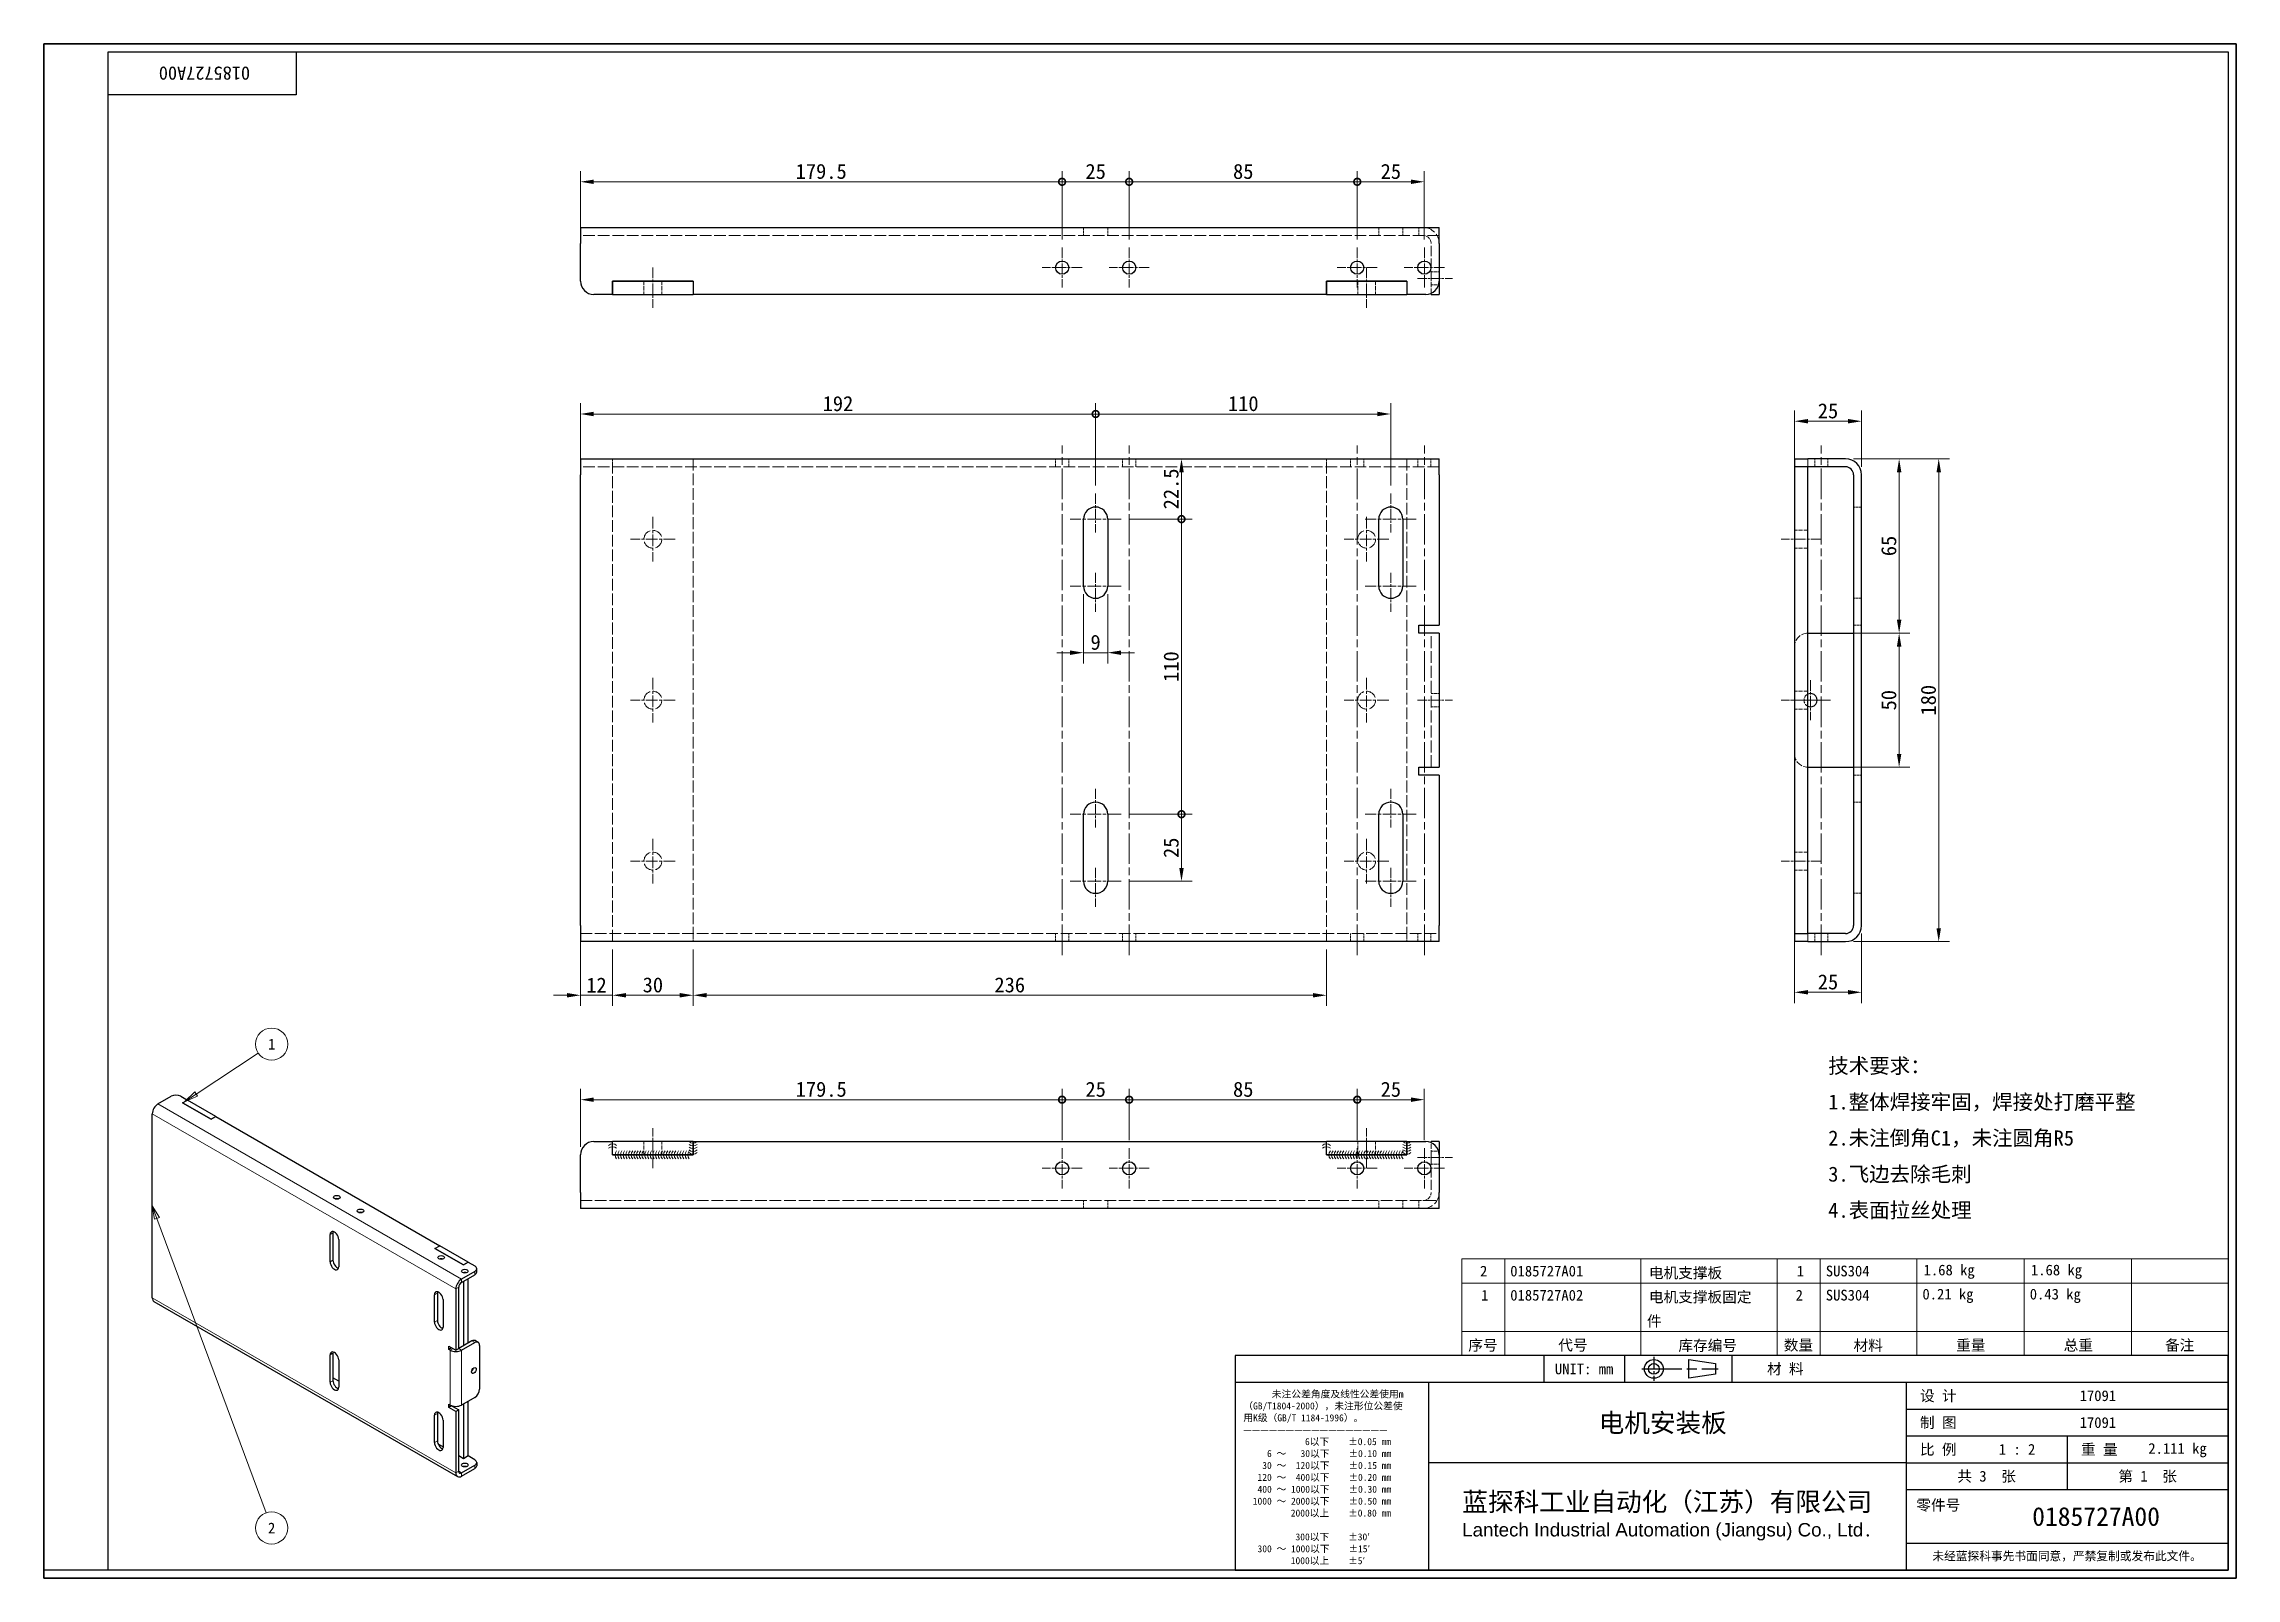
# Model space of a CAD drawing. Header units: millimetres. Extents: x 12 to 829, y 11 to 583.
import ezdxf
from ezdxf.enums import TextEntityAlignment as Align

# ---------------------------------------------------------------- set-up
doc = ezdxf.new("R2010")
doc.units = ezdxf.units.MM
doc.header["$LTSCALE"] = 2
doc.linetypes.add('CHAIN', pattern=[0.3543, 0.2362, -0.0295, 0.0591, -0.0295])
doc.linetypes.add('DASHED', pattern=[0.2067, 0.1654, -0.0413])
for name, color, linetype, lineweight in [('1', 7, 'Continuous', 18), ('可见 (ISO)', 7, 'Continuous', 25), ('可见窄的 (ISO)', 7, 'Continuous', 18), ('图框 (ISO)', 7, 'Continuous', 35), ('标题 (ISO)', 7, 'Continuous', 25)]:
    doc.layers.add(name, color=color, linetype=linetype, lineweight=lineweight)
for name, color, linetype, lineweight, true_color in [('中心标记 (ISO)', 1, 'CHAIN', 18, 0xff0000), ('中心线 (ISO)', 1, 'CHAIN', 18, 0xff0000), ('尺寸 (ISO)', 7, 'Continuous', 18, 0x008000), ('符号 (ISO)', 7, 'Continuous', 18, 0x008000), ('隐藏 (ISO)', 5, 'DASHED', 18, 0x0000ff)]:
    doc.layers.add(name, color=color, linetype=linetype, lineweight=lineweight, true_color=true_color)
doc.styles.add('文本样式164', font='SimSun.ttf')
doc.styles.add('文本样式165', font='SimSun.ttf')
doc.styles.add('文本样式74', font='SimSun.ttf')
doc.styles.add('最新国标', font='simfang.ttf')
doc.styles.add('注释文本 (ISO)', font='simfang.ttf')
doc.dimstyles.new('默认 (GB)', dxfattribs={"dimscale": 2, "dimtxt": 2.8, "dimasz": 2.5, "dimexe": 2, "dimexo": 1.5, "dimgap": 0.5, "dimtad": 1, "dimtoh": 1, "dimdsep": 46, "dimtxsty": '最新国标', "dimcen": 0.09, "dimdle": 10, "dimclrd": 256, "dimclre": 256, "dimclrt": 256, "dimaunit": 1, "dimadec": 3, "dimazin": 2, "dimtfac": 0.535714, "dimtdec": 3, "dimtmove": 0, "dimatfit": 3, "dimfxl": 0, "dimtolj": 1, "dimlwd": -1, "dimlwe": -1, "dimarcsym": 0})

msp = doc.modelspace()

# ---------------------------------------------------------------- texts
at = {"layer": '符号 (ISO)', "insert": (676.976, 174.782), "char_height": 5.6, "width": 125.75438, "attachment_point": 4, "line_spacing_factor": 1.441304, "style": '注释文本 (ISO)'}
msp.add_mtext('\\fFangSong|b0|i0;{\\H5.6000;技术要求：\\P}\\fFangSong|b0|i0;{\\H5.6000;1.整体焊接牢固，焊接处打磨平整\\P}\\fFangSong|b0|i0;{\\H5.6000;2.未注倒角C1，未注圆角R5\\P}\\fFangSong|b0|i0;{\\H5.6000;3.飞边去除毛刺\\P}\\fFangSong|b0|i0;{\\H5.6000;4.表面拉丝处理}', dxfattribs=at)

# ---------------------------------------------------------------- blocks, each defined once
blk = doc.blocks.new('图框 最新国标')
at = {"layer": '图框 (ISO)'}
for p, q in [((6, 7), (6, 291.5)), ((6, 291.5), (414.5, 291.5)), ((414.5, 291.5), (414.5, 5.5)), ((6, 7), (6, 5.5)), ((6, 7), (6, 5.5)), ((414.5, 5.5), (6, 5.5))]:
    blk.add_line(p, q, dxfattribs=at)
at = {"layer": '图框 (ISO)', "color": 7, "linetype": 'Continuous', "lineweight": 25}
for p, q in [((18, 290), (413, 290)), ((18, 7), (18, 290)), ((18, 290), (413, 290)), ((53, 290), (53, 282)), ((413, 290), (413, 7)), ((413, 290), (413, 7)), ((53, 282), (18, 282)), ((413, 7), (6, 7)), ((413, 7), (18, 7))]:
    blk.add_line(p, q, dxfattribs=at)
at = {"layer": '图框 (ISO)', "style": '文本样式74'}
blk.add_attdef('零件代号_001', (44.43, 287.25), '', height=2.5, rotation=180, dxfattribs=at)
blk = doc.blocks.new('标题栏 最新国标')
at = {"layer": '标题 (ISO)'}
for p, q in [((381.98, -183.84), (196.98, -183.84)), ((196.98, -183.84), (196.98, -223.84)), ((254.48, -183.84), (254.48, -188.84)), ((269.48, -183.84), (269.48, -188.84)), ((281.48, -188.09), (281.48, -184.59)), ((281.48, -184.59), (286.48, -185.34)), ((286.48, -187.34), (281.48, -188.09)), ((286.48, -185.34), (286.48, -187.34)), ((289.48, -183.84), (289.48, -188.84)), ((381.98, -223.84), (381.98, -183.84)), ((383.48, -183.84), (383.48, -225.34)), ((196.98, -188.84), (381.98, -188.84)), ((232.98, -188.84), (232.98, -223.84)), ((321.98, -188.84), (321.98, -223.84)), ((321.98, -193.84), (381.98, -193.84)), ((321.98, -198.84), (381.98, -198.84)), ((351.98, -198.84), (351.98, -208.84)), ((321.98, -203.84), (232.98, -203.84)), ((321.98, -203.84), (381.98, -203.84)), ((321.98, -208.84), (381.98, -208.84)), ((321.98, -218.84), (381.98, -218.84)), ((196.98, -223.84), (381.98, -223.84)), ((383.48, -225.34), (196.98, -225.34))]:
    blk.add_line(p, q, dxfattribs=at)
at = {"layer": '标题 (ISO)', "linetype": 'CHAIN', "ltscale": 15.834605}
blk.add_line((272.73, -186.34), (286.98, -186.34), dxfattribs=at)
at = {"layer": '标题 (ISO)', "linetype": 'CHAIN', "ltscale": 5.000333}
blk.add_line((274.98, -184.09), (274.98, -188.59), dxfattribs=at)
at = {"layer": '标题 (ISO)'}
for radius in [1.75, 1]:
    blk.add_circle((274.98, -186.34), radius, dxfattribs=at)
at = {"layer": '1', "style": '文本样式164'}
for s, p in [('UNIT: mm', (261.98, -186.34)), ('材 料', (299.48, -186.34)), ('设 计', (327.98, -191.34)), ('制 图', (327.98, -196.34)), ('比 例', (327.98, -201.34)), ('重 量', (357.98, -201.34)), ('共 3  张', (336.98, -206.34)), ('第 1  张', (366.98, -206.34))]:
    blk.add_text(s, height=2, dxfattribs=at).set_placement(p, align=Align.MIDDLE_CENTER)
at = {"layer": '标题 (ISO)', "style": '注释文本 (ISO)'}
for s, insert, char_height, attachment_point, line_spacing_factor in [('\\fSimSun|b0|i0;{\\H1.3000;      未注公差角度及线性公差使用m\\P}\\fSimSun|b0|i0;{\\H1.3000;（GB/T1804-2000），未注形位公差使\\P}\\fSimSun|b0|i0;{\\H1.3000;用K级（GB/T 1184-1996）。\\P}\\fSimSun|b0|i0;{\\H1.3000;—————————————————\\P}\\fSimSun|b0|i0;{\\H1.3000;             6以下    ±0.05 mm\\P}\\fSimSun|b0|i0;{\\H1.3000;     6 ～   30以下    ±0.10 mm\\P}\\fSimSun|b0|i0;{\\H1.3000;    30 ～  120以下    ±0.15 mm\\P}\\fSimSun|b0|i0;{\\H1.3000;   120 ～  400以下    ±0.20 mm\\P}\\fSimSun|b0|i0;{\\H1.3000;   400 ～ 1000以下    ±0.30 mm\\P}\\fSimSun|b0|i0;{\\H1.3000;  1000 ～ 2000以下    ±0.50 mm\\P}\\fSimSun|b0|i0;{\\H1.3000;          2000以上    ±0.80 mm\\P}\\fSimSun|b0|i0;{\\H1.3000;\\P}\\fSimSun|b0|i0;{\\H1.3000;           300以下    ±30′\\P}\\fSimSun|b0|i0;{\\H1.3000;   300 ～ 1000以下    ±15′\\P}\\fSimSun|b0|i0;{\\H1.3000;          1000以上    ±5′}', (198.48, -206.63), 1.3, 4, 1.023913), ('{\\fMicrosoft YaHei|b0|i0|c134|p34;\\H1.75x;蓝探科工业自动化（江苏）有限公司\\P\\fArial|b0|i0|c0|p34;\\H0.71429x;Lantech Industrial Automation (Jiangsu) Co., Ltd\\fFangSong|b0|i0|c134|p49;.\\H1.15195x; }', (277.48, -213.84), 2, 5, 0.978695)]:
    blk.add_mtext(s, dxfattribs=dict(at, insert=insert, char_height=char_height, attachment_point=attachment_point, line_spacing_factor=line_spacing_factor))
at = {"layer": '标题 (ISO)', "attachment_point": 5, "style": '注释文本 (ISO)'}
for s, insert, char_height in [('\\fFangSong|b0|i0;零件号', (327.98, -211.84), 2), ('\\fSimSun|b0|i0;{\\H1.6000;未经蓝探科事先书面同意，严禁复制或发布此文件。}', (351.98, -221.34), 1.6)]:
    blk.add_mtext(s, dxfattribs=dict(at, insert=insert, char_height=char_height))
at = {"layer": '标题 (ISO)', "style": '注释文本 (ISO)'}
blk.add_attdef('材料', text='', height=2, dxfattribs=at).set_placement((324.48, -186.34), align=Align.MIDDLE_CENTER)
at = {"layer": '标题 (ISO)'}
for tag, p, height, style in [('设计人_001', (354.32, -192.33), 2, '注释文本 (ISO)'), ('库存编号_001', (264.69, -198.14), 3.5, '文本样式165'), ('设计人_001', (354.32, -197.33), 2, '注释文本 (ISO)'), ('视图比例_001', (339.26, -202.33), 2, '注释文本 (ISO)'), ('质量\\P3;_001', (367.11, -202.16), 2, '注释文本 (ISO)'), ('零件代号_001', (345.48, -215.59), 3.5, '文本样式165')]:
    blk.add_attdef(tag, p, '', height=height, dxfattribs=dict(at, style=style))
blk = doc.blocks.new('_DotSmall')
at = {"color": 0, "linetype": 'ByBlock', "const_width": 0.5}
blk.add_lwpolyline([(-0.0625, 0, 1), (0.0625, 0, 1)], format="xyb", close=True, dxfattribs=at)
blk = doc.blocks.new('*D5')
at = {"layer": 'Defpoints', "color": 0, "transparency": 16777216}
for p in [(391.46, 531.57), (211.96, 508.57), (391.46, 507.03)]:
    blk.add_point(p, dxfattribs=at)
at = {"layer": '尺寸 (ISO)', "color": 116, "true_color": 0x00803f, "transparency": 16777216}
for p, q in [((211.96, 511.57), (211.96, 535.57)), ((216.96, 531.57), (391.46, 531.57)), ((391.46, 510.03), (391.46, 535.57))]:
    blk.add_line(p, q, dxfattribs=at)
blk.add_solid([(216.96, 532.4), (216.96, 530.74), (211.96, 531.57)], dxfattribs=at)
at = {"layer": '尺寸 (ISO)', "color": 116, "true_color": 0x00803f, "transparency": 16777216, "xscale": 5, "yscale": 5, "zscale": 5}
blk.add_blockref('_DotSmall', (391.46, 531.57), dxfattribs=at)
at = {"layer": '尺寸 (ISO)', "transparency": 16777216, "insert": (301.69, 535.42), "char_height": 5.6, "attachment_point": 5, "style": '最新国标'}
blk.add_mtext('\\A1;179.5', dxfattribs=at)
blk = doc.blocks.new('*D7')
at = {"layer": 'Defpoints', "color": 0, "transparency": 16777216}
for p in [(416.46, 531.57), (391.46, 507.03), (416.46, 507.03)]:
    blk.add_point(p, dxfattribs=at)
at = {"layer": '尺寸 (ISO)', "color": 116, "true_color": 0x00803f, "transparency": 16777216}
for p, q in [((391.46, 510.03), (391.46, 535.57)), ((391.46, 531.57), (416.46, 531.57)), ((416.46, 510.03), (416.46, 535.57))]:
    blk.add_line(p, q, dxfattribs=at)
at = {"layer": '尺寸 (ISO)', "color": 116, "true_color": 0x00803f, "transparency": 16777216, "xscale": 5, "yscale": 5, "zscale": 5, "rotation": 180}
blk.add_blockref('_DotSmall', (391.46, 531.57), dxfattribs=at)
at = {"layer": '尺寸 (ISO)', "color": 116, "true_color": 0x00803f, "transparency": 16777216, "xscale": 5, "yscale": 5, "zscale": 5}
blk.add_blockref('_DotSmall', (416.46, 531.57), dxfattribs=at)
at = {"layer": '尺寸 (ISO)', "transparency": 16777216, "insert": (403.98, 535.4), "char_height": 5.6, "attachment_point": 5, "style": '最新国标'}
blk.add_mtext('\\A1;25', dxfattribs=at)
blk = doc.blocks.new('*D8')
at = {"layer": 'Defpoints', "color": 0, "transparency": 16777216}
for p in [(501.46, 531.57), (416.46, 507.03), (501.46, 507.03)]:
    blk.add_point(p, dxfattribs=at)
at = {"layer": '尺寸 (ISO)', "color": 116, "true_color": 0x00803f, "transparency": 16777216}
for p, q in [((416.46, 510.03), (416.46, 535.57)), ((416.46, 531.57), (501.46, 531.57)), ((501.46, 510.03), (501.46, 535.57))]:
    blk.add_line(p, q, dxfattribs=at)
at = {"layer": '尺寸 (ISO)', "color": 116, "true_color": 0x00803f, "transparency": 16777216, "xscale": 5, "yscale": 5, "zscale": 5, "rotation": 180}
blk.add_blockref('_DotSmall', (416.46, 531.57), dxfattribs=at)
at = {"layer": '尺寸 (ISO)', "color": 116, "true_color": 0x00803f, "transparency": 16777216, "xscale": 5, "yscale": 5, "zscale": 5}
blk.add_blockref('_DotSmall', (501.46, 531.57), dxfattribs=at)
at = {"layer": '尺寸 (ISO)', "transparency": 16777216, "insert": (458.98, 535.4), "char_height": 5.6, "attachment_point": 5, "style": '最新国标'}
blk.add_mtext('\\A1;85', dxfattribs=at)
blk = doc.blocks.new('*D9')
at = {"layer": 'Defpoints', "color": 0, "transparency": 16777216}
for p in [(526.46, 531.57), (501.46, 507.03), (526.46, 507.03)]:
    blk.add_point(p, dxfattribs=at)
at = {"layer": '尺寸 (ISO)', "color": 116, "true_color": 0x00803f, "transparency": 16777216}
for p, q in [((501.46, 510.03), (501.46, 535.57)), ((501.46, 531.57), (521.46, 531.57)), ((526.46, 510.03), (526.46, 535.57))]:
    blk.add_line(p, q, dxfattribs=at)
blk.add_solid([(521.46, 532.4), (521.46, 530.74), (526.46, 531.57)], dxfattribs=at)
at = {"layer": '尺寸 (ISO)', "color": 116, "true_color": 0x00803f, "transparency": 16777216, "xscale": 5, "yscale": 5, "zscale": 5, "rotation": 180}
blk.add_blockref('_DotSmall', (501.46, 531.57), dxfattribs=at)
at = {"layer": '尺寸 (ISO)', "transparency": 16777216, "insert": (513.98, 535.4), "char_height": 5.6, "attachment_point": 5, "style": '最新国标'}
blk.add_mtext('\\A1;25', dxfattribs=at)
blk = doc.blocks.new('*D10')
at = {"layer": 'Defpoints', "color": 0, "transparency": 16777216}
for p in [(689.4, 442.31), (664.4, 425.31), (689.4, 422.31)]:
    blk.add_point(p, dxfattribs=at)
at = {"layer": '尺寸 (ISO)', "color": 116, "true_color": 0x00803f, "transparency": 16777216}
for p, q in [((664.4, 428.31), (664.4, 446.31)), ((669.4, 442.31), (684.4, 442.31)), ((689.4, 425.31), (689.4, 446.31))]:
    blk.add_line(p, q, dxfattribs=at)
for points in [[(669.4, 443.14), (669.4, 441.48), (664.4, 442.31)], [(684.4, 443.14), (684.4, 441.48), (689.4, 442.31)]]:
    blk.add_solid(points, dxfattribs=at)
at = {"layer": '尺寸 (ISO)', "transparency": 16777216, "insert": (676.9, 446.14), "char_height": 5.6, "attachment_point": 5, "style": '最新国标'}
blk.add_mtext('\\A1;25', dxfattribs=at)
blk = doc.blocks.new('*D11')
at = {"layer": 'Defpoints', "color": 0, "transparency": 16777216}
for p in [(683.4, 428.31), (683.4, 363.31), (703.4, 363.31)]:
    blk.add_point(p, dxfattribs=at)
at = {"layer": '尺寸 (ISO)', "color": 116, "true_color": 0x00803f, "transparency": 16777216}
for p, q in [((686.4, 428.31), (707.4, 428.31)), ((703.4, 423.31), (703.4, 368.31)), ((686.4, 363.31), (707.4, 363.31))]:
    blk.add_line(p, q, dxfattribs=at)
for points in [[(702.57, 423.31), (704.24, 423.31), (703.4, 428.31)], [(702.57, 368.31), (704.24, 368.31), (703.4, 363.31)]]:
    blk.add_solid(points, dxfattribs=at)
at = {"layer": '尺寸 (ISO)', "transparency": 16777216, "insert": (699.57, 395.81), "char_height": 5.6, "attachment_point": 5, "rotation": 90, "style": '最新国标'}
blk.add_mtext('\\A1;65', dxfattribs=at)
blk = doc.blocks.new('*D12')
at = {"layer": 'Defpoints', "color": 0, "transparency": 16777216}
for p in [(683.4, 363.31), (683.4, 313.31), (703.4, 313.31)]:
    blk.add_point(p, dxfattribs=at)
at = {"layer": '尺寸 (ISO)', "color": 116, "true_color": 0x00803f, "transparency": 16777216}
for p, q in [((686.4, 363.31), (707.4, 363.31)), ((703.4, 358.31), (703.4, 318.31)), ((686.4, 313.31), (707.4, 313.31))]:
    blk.add_line(p, q, dxfattribs=at)
for points in [[(702.57, 358.31), (704.24, 358.31), (703.4, 363.31)], [(702.57, 318.31), (704.24, 318.31), (703.4, 313.31)]]:
    blk.add_solid(points, dxfattribs=at)
at = {"layer": '尺寸 (ISO)', "transparency": 16777216, "insert": (699.57, 338.31), "char_height": 5.6, "attachment_point": 5, "rotation": 90, "style": '最新国标'}
blk.add_mtext('\\A1;50', dxfattribs=at)
blk = doc.blocks.new('*D13')
at = {"layer": 'Defpoints', "color": 0, "transparency": 16777216}
for p in [(683.4, 428.31), (683.4, 248.31), (718.16, 248.31)]:
    blk.add_point(p, dxfattribs=at)
at = {"layer": '尺寸 (ISO)', "color": 116, "true_color": 0x00803f, "transparency": 16777216}
for p, q in [((686.4, 428.31), (722.16, 428.31)), ((718.16, 423.31), (718.16, 253.31)), ((686.4, 248.31), (722.16, 248.31))]:
    blk.add_line(p, q, dxfattribs=at)
for points in [[(717.33, 423.31), (719, 423.31), (718.16, 428.31)], [(717.33, 253.31), (719, 253.31), (718.16, 248.31)]]:
    blk.add_solid(points, dxfattribs=at)
at = {"layer": '尺寸 (ISO)', "transparency": 16777216, "insert": (714.33, 338.31), "char_height": 5.6, "attachment_point": 5, "rotation": 90, "style": '最新国标'}
blk.add_mtext('\\A1;180', dxfattribs=at)
blk = doc.blocks.new('*D14')
at = {"layer": 'Defpoints', "color": 0, "transparency": 16777216}
for p in [(689.4, 254.31), (664.4, 251.31), (689.4, 229.42)]:
    blk.add_point(p, dxfattribs=at)
at = {"layer": '尺寸 (ISO)', "color": 116, "true_color": 0x00803f, "transparency": 16777216}
for p, q in [((664.4, 248.31), (664.4, 225.42)), ((689.4, 251.31), (689.4, 225.42)), ((669.4, 229.42), (684.4, 229.42))]:
    blk.add_line(p, q, dxfattribs=at)
for points in [[(669.4, 230.25), (669.4, 228.59), (664.4, 229.42)], [(684.4, 230.25), (684.4, 228.59), (689.4, 229.42)]]:
    blk.add_solid(points, dxfattribs=at)
at = {"layer": '尺寸 (ISO)', "transparency": 16777216, "insert": (676.9, 233.25), "char_height": 5.6, "attachment_point": 5, "style": '最新国标'}
blk.add_mtext('\\A1;25', dxfattribs=at)
blk = doc.blocks.new('*D15')
at = {"layer": 'Defpoints', "color": 0, "transparency": 16777216}
for p in [(403.96, 445), (211.96, 422.31), (403.96, 415.31)]:
    blk.add_point(p, dxfattribs=at)
at = {"layer": '尺寸 (ISO)', "color": 116, "true_color": 0x00803f, "transparency": 16777216}
for p, q in [((211.96, 425.31), (211.96, 449)), ((216.96, 445), (403.96, 445)), ((403.96, 418.31), (403.96, 449))]:
    blk.add_line(p, q, dxfattribs=at)
blk.add_solid([(216.96, 445.84), (216.96, 444.17), (211.96, 445)], dxfattribs=at)
at = {"layer": '尺寸 (ISO)', "color": 116, "true_color": 0x00803f, "transparency": 16777216, "xscale": 5, "yscale": 5, "zscale": 5}
blk.add_blockref('_DotSmall', (403.96, 445), dxfattribs=at)
at = {"layer": '尺寸 (ISO)', "transparency": 16777216, "insert": (307.94, 448.84), "char_height": 5.6, "attachment_point": 5, "style": '最新国标'}
blk.add_mtext('\\A1;192', dxfattribs=at)
blk = doc.blocks.new('*D16')
at = {"layer": 'Defpoints', "color": 0, "transparency": 16777216}
for p in [(513.96, 445), (403.96, 415.31), (513.96, 415.31)]:
    blk.add_point(p, dxfattribs=at)
at = {"layer": '尺寸 (ISO)', "color": 116, "true_color": 0x00803f, "transparency": 16777216}
for p, q in [((403.96, 418.31), (403.96, 449)), ((403.96, 445), (508.96, 445)), ((513.96, 418.31), (513.96, 449))]:
    blk.add_line(p, q, dxfattribs=at)
blk.add_solid([(508.96, 445.84), (508.96, 444.17), (513.96, 445)], dxfattribs=at)
at = {"layer": '尺寸 (ISO)', "color": 116, "true_color": 0x00803f, "transparency": 16777216, "xscale": 5, "yscale": 5, "zscale": 5, "rotation": 180}
blk.add_blockref('_DotSmall', (403.96, 445), dxfattribs=at)
at = {"layer": '尺寸 (ISO)', "transparency": 16777216, "insert": (458.98, 448.84), "char_height": 5.6, "attachment_point": 5, "style": '最新国标'}
blk.add_mtext('\\A1;110', dxfattribs=at)
blk = doc.blocks.new('*D17')
at = {"layer": 'Defpoints', "color": 0, "transparency": 16777216}
for p in [(413.46, 295.81), (435.96, 295.81), (413.46, 270.81)]:
    blk.add_point(p, dxfattribs=at)
at = {"layer": '尺寸 (ISO)', "color": 116, "true_color": 0x00803f, "transparency": 16777216}
for p, q in [((416.46, 295.81), (439.96, 295.81)), ((435.96, 275.81), (435.96, 295.81)), ((416.46, 270.81), (439.96, 270.81))]:
    blk.add_line(p, q, dxfattribs=at)
blk.add_solid([(435.13, 275.81), (436.8, 275.81), (435.96, 270.81)], dxfattribs=at)
at = {"layer": '尺寸 (ISO)', "color": 116, "true_color": 0x00803f, "transparency": 16777216, "xscale": 5, "yscale": 5, "zscale": 5, "rotation": 90}
blk.add_blockref('_DotSmall', (435.96, 295.81), dxfattribs=at)
at = {"layer": '尺寸 (ISO)', "transparency": 16777216, "insert": (432.13, 283.29), "char_height": 5.6, "attachment_point": 5, "rotation": 90, "style": '最新国标'}
blk.add_mtext('\\A1;25', dxfattribs=at)
blk = doc.blocks.new('*D18')
at = {"layer": 'Defpoints', "color": 0, "transparency": 16777216}
for p in [(435.96, 428.31), (531.96, 428.31), (413.46, 405.81)]:
    blk.add_point(p, dxfattribs=at)
at = {"layer": '尺寸 (ISO)', "color": 116, "true_color": 0x00803f, "transparency": 16777216}
for p, q in [((435.96, 405.81), (435.96, 423.31)), ((416.46, 405.81), (439.96, 405.81))]:
    blk.add_line(p, q, dxfattribs=at)
blk.add_solid([(435.13, 423.31), (436.8, 423.31), (435.96, 428.31)], dxfattribs=at)
at = {"layer": '尺寸 (ISO)', "color": 116, "true_color": 0x00803f, "transparency": 16777216, "xscale": 5, "yscale": 5, "zscale": 5, "rotation": 270}
blk.add_blockref('_DotSmall', (435.96, 405.81), dxfattribs=at)
at = {"layer": '尺寸 (ISO)', "transparency": 16777216, "insert": (432.11, 417.08), "char_height": 5.6, "attachment_point": 5, "rotation": 90, "style": '最新国标'}
blk.add_mtext('\\A1;22.5', dxfattribs=at)
blk = doc.blocks.new('*D19')
at = {"layer": 'Defpoints', "color": 0, "transparency": 16777216}
for p in [(413.46, 405.81), (435.96, 405.81), (413.46, 295.81)]:
    blk.add_point(p, dxfattribs=at)
at = {"layer": '尺寸 (ISO)', "color": 116, "true_color": 0x00803f, "transparency": 16777216}
for p, q in [((416.46, 405.81), (439.96, 405.81)), ((435.96, 295.81), (435.96, 405.81)), ((416.46, 295.81), (439.96, 295.81))]:
    blk.add_line(p, q, dxfattribs=at)
at = {"layer": '尺寸 (ISO)', "color": 116, "true_color": 0x00803f, "transparency": 16777216, "xscale": 5, "yscale": 5, "zscale": 5}
for p, rotation in [((435.96, 405.81), 90), ((435.96, 295.81), 270)]:
    blk.add_blockref('_DotSmall', p, dxfattribs=dict(at, rotation=rotation))
at = {"layer": '尺寸 (ISO)', "transparency": 16777216, "insert": (432.13, 350.83), "char_height": 5.6, "attachment_point": 5, "rotation": 90, "style": '最新国标'}
blk.add_mtext('\\A1;110', dxfattribs=at)
blk = doc.blocks.new('*D20')
at = {"layer": 'Defpoints', "color": 0, "transparency": 16777216}
for p in [(399.46, 380.81), (408.46, 380.81), (408.46, 356.02)]:
    blk.add_point(p, dxfattribs=at)
at = {"layer": '尺寸 (ISO)', "color": 116, "true_color": 0x00803f, "transparency": 16777216}
for p, q in [((399.46, 377.81), (399.46, 352.02)), ((408.46, 377.81), (408.46, 352.02)), ((394.46, 356.02), (389.46, 356.02)), ((399.46, 356.02), (408.46, 356.02)), ((413.46, 356.02), (418.46, 356.02))]:
    blk.add_line(p, q, dxfattribs=at)
for points in [[(394.46, 356.85), (394.46, 355.18), (399.46, 356.02)], [(413.46, 356.85), (413.46, 355.18), (408.46, 356.02)]]:
    blk.add_solid(points, dxfattribs=at)
at = {"layer": '尺寸 (ISO)', "transparency": 16777216, "insert": (403.96, 359.85), "char_height": 5.6, "attachment_point": 5, "style": '最新国标'}
blk.add_mtext('\\A1;9', dxfattribs=at)
blk = doc.blocks.new('*D21')
at = {"layer": 'Defpoints', "color": 0, "transparency": 16777216}
for p in [(211.96, 254.31), (223.96, 248.31), (223.96, 228.31)]:
    blk.add_point(p, dxfattribs=at)
at = {"layer": '尺寸 (ISO)', "color": 116, "true_color": 0x00803f, "transparency": 16777216}
for p, q in [((211.96, 251.31), (211.96, 224.31)), ((223.96, 245.31), (223.96, 224.31)), ((206.96, 228.31), (201.96, 228.31)), ((211.96, 228.31), (223.96, 228.31)), ((228.96, 228.31), (233.96, 228.31))]:
    blk.add_line(p, q, dxfattribs=at)
for points in [[(206.96, 229.14), (206.96, 227.48), (211.96, 228.31)], [(228.96, 229.14), (228.96, 227.48), (223.96, 228.31)]]:
    blk.add_solid(points, dxfattribs=at)
at = {"layer": '尺寸 (ISO)', "transparency": 16777216, "insert": (217.96, 232.11), "char_height": 5.6, "attachment_point": 5, "style": '最新国标'}
blk.add_mtext('\\A1;12', dxfattribs=at)
blk = doc.blocks.new('*D22')
at = {"layer": 'Defpoints', "color": 0, "transparency": 16777216}
for p in [(223.96, 248.31), (253.96, 248.31), (253.96, 228.31)]:
    blk.add_point(p, dxfattribs=at)
at = {"layer": '尺寸 (ISO)', "color": 116, "true_color": 0x00803f, "transparency": 16777216}
for p, q in [((223.96, 245.31), (223.96, 224.31)), ((253.96, 245.31), (253.96, 224.31)), ((228.96, 228.31), (248.96, 228.31))]:
    blk.add_line(p, q, dxfattribs=at)
for points in [[(228.96, 229.14), (228.96, 227.48), (223.96, 228.31)], [(248.96, 229.14), (248.96, 227.48), (253.96, 228.31)]]:
    blk.add_solid(points, dxfattribs=at)
at = {"layer": '尺寸 (ISO)', "transparency": 16777216, "insert": (238.96, 232.14), "char_height": 5.6, "attachment_point": 5, "style": '最新国标'}
blk.add_mtext('\\A1;30', dxfattribs=at)
blk = doc.blocks.new('*D23')
at = {"layer": 'Defpoints', "color": 0, "transparency": 16777216}
for p in [(253.96, 248.31), (489.96, 248.31), (489.96, 228.31)]:
    blk.add_point(p, dxfattribs=at)
at = {"layer": '尺寸 (ISO)', "color": 116, "true_color": 0x00803f, "transparency": 16777216}
for p, q in [((253.96, 245.31), (253.96, 224.31)), ((489.96, 245.31), (489.96, 224.31)), ((258.96, 228.31), (484.96, 228.31))]:
    blk.add_line(p, q, dxfattribs=at)
for points in [[(258.96, 229.14), (258.96, 227.48), (253.96, 228.31)], [(484.96, 229.14), (484.96, 227.48), (489.96, 228.31)]]:
    blk.add_solid(points, dxfattribs=at)
at = {"layer": '尺寸 (ISO)', "transparency": 16777216, "insert": (371.96, 232.14), "char_height": 5.6, "attachment_point": 5, "style": '最新国标'}
blk.add_mtext('\\A1;236', dxfattribs=at)
blk = doc.blocks.new('*D24')
at = {"layer": 'Defpoints', "color": 0, "transparency": 16777216}
for p in [(391.46, 189.38), (211.96, 168.79), (391.46, 171.25)]:
    blk.add_point(p, dxfattribs=at)
at = {"layer": '尺寸 (ISO)', "color": 116, "true_color": 0x00803f, "transparency": 16777216}
for p, q in [((211.96, 171.79), (211.96, 193.38)), ((216.96, 189.38), (391.46, 189.38)), ((391.46, 174.25), (391.46, 193.38))]:
    blk.add_line(p, q, dxfattribs=at)
blk.add_solid([(216.96, 190.21), (216.96, 188.54), (211.96, 189.38)], dxfattribs=at)
at = {"layer": '尺寸 (ISO)', "color": 116, "true_color": 0x00803f, "transparency": 16777216, "xscale": 5, "yscale": 5, "zscale": 5}
blk.add_blockref('_DotSmall', (391.46, 189.38), dxfattribs=at)
at = {"layer": '尺寸 (ISO)', "transparency": 16777216, "insert": (301.69, 193.23), "char_height": 5.6, "attachment_point": 5, "style": '最新国标'}
blk.add_mtext('\\A1;179.5', dxfattribs=at)
blk = doc.blocks.new('*D25')
at = {"layer": 'Defpoints', "color": 0, "transparency": 16777216}
for p in [(416.46, 189.38), (391.46, 171.25), (416.46, 171.25)]:
    blk.add_point(p, dxfattribs=at)
at = {"layer": '尺寸 (ISO)', "color": 116, "true_color": 0x00803f, "transparency": 16777216}
for p, q in [((391.46, 174.25), (391.46, 193.38)), ((391.46, 189.38), (416.46, 189.38)), ((416.46, 174.25), (416.46, 193.38))]:
    blk.add_line(p, q, dxfattribs=at)
at = {"layer": '尺寸 (ISO)', "color": 116, "true_color": 0x00803f, "transparency": 16777216, "xscale": 5, "yscale": 5, "zscale": 5, "rotation": 180}
blk.add_blockref('_DotSmall', (391.46, 189.38), dxfattribs=at)
at = {"layer": '尺寸 (ISO)', "color": 116, "true_color": 0x00803f, "transparency": 16777216, "xscale": 5, "yscale": 5, "zscale": 5}
blk.add_blockref('_DotSmall', (416.46, 189.38), dxfattribs=at)
at = {"layer": '尺寸 (ISO)', "transparency": 16777216, "insert": (403.98, 193.21), "char_height": 5.6, "attachment_point": 5, "style": '最新国标'}
blk.add_mtext('\\A1;25', dxfattribs=at)
blk = doc.blocks.new('*D26')
at = {"layer": 'Defpoints', "color": 0, "transparency": 16777216}
for p in [(501.46, 189.38), (416.46, 171.25), (501.46, 171.25)]:
    blk.add_point(p, dxfattribs=at)
at = {"layer": '尺寸 (ISO)', "color": 116, "true_color": 0x00803f, "transparency": 16777216}
for p, q in [((416.46, 174.25), (416.46, 193.38)), ((416.46, 189.38), (501.46, 189.38)), ((501.46, 174.25), (501.46, 193.38))]:
    blk.add_line(p, q, dxfattribs=at)
at = {"layer": '尺寸 (ISO)', "color": 116, "true_color": 0x00803f, "transparency": 16777216, "xscale": 5, "yscale": 5, "zscale": 5, "rotation": 180}
blk.add_blockref('_DotSmall', (416.46, 189.38), dxfattribs=at)
at = {"layer": '尺寸 (ISO)', "color": 116, "true_color": 0x00803f, "transparency": 16777216, "xscale": 5, "yscale": 5, "zscale": 5}
blk.add_blockref('_DotSmall', (501.46, 189.38), dxfattribs=at)
at = {"layer": '尺寸 (ISO)', "transparency": 16777216, "insert": (458.98, 193.21), "char_height": 5.6, "attachment_point": 5, "style": '最新国标'}
blk.add_mtext('\\A1;85', dxfattribs=at)
blk = doc.blocks.new('*D27')
at = {"layer": 'Defpoints', "color": 0, "transparency": 16777216}
for p in [(526.46, 189.38), (501.46, 171.25), (526.46, 171.25)]:
    blk.add_point(p, dxfattribs=at)
at = {"layer": '尺寸 (ISO)', "color": 116, "true_color": 0x00803f, "transparency": 16777216}
for p, q in [((501.46, 174.25), (501.46, 193.38)), ((501.46, 189.38), (521.46, 189.38)), ((526.46, 174.25), (526.46, 193.38))]:
    blk.add_line(p, q, dxfattribs=at)
blk.add_solid([(521.46, 190.21), (521.46, 188.54), (526.46, 189.38)], dxfattribs=at)
at = {"layer": '尺寸 (ISO)', "color": 116, "true_color": 0x00803f, "transparency": 16777216, "xscale": 5, "yscale": 5, "zscale": 5, "rotation": 180}
blk.add_blockref('_DotSmall', (501.46, 189.38), dxfattribs=at)
at = {"layer": '尺寸 (ISO)', "transparency": 16777216, "insert": (513.98, 193.21), "char_height": 5.6, "attachment_point": 5, "style": '最新国标'}
blk.add_mtext('\\A1;25', dxfattribs=at)
blk = doc.blocks.new('引出序号1')
at = {"layer": '符号 (ISO)'}
for p, q in [((27.07, 72.57), (26.2, 74.92)), ((27.54, 72.75), (26.2, 74.92)), ((26.2, 74.92), (26.6, 72.4)), ((26.6, 72.4), (27.54, 72.75)), ((27.07, 72.57), (47.4, 17.67))]:
    blk.add_line(p, q, dxfattribs=at)
at = {"layer": '符号 (ISO)', "flags": 128}
blk.add_lwpolyline([(27.54, 72.75), (26.2, 74.92), (26.6, 72.4), (27.54, 72.75)], dxfattribs=at)
at = {"layer": '符号 (ISO)'}
blk.add_circle((48.45, 14.86), 3, dxfattribs=at)
blk.add_solid([(27.54, 72.75), (26.2, 74.92), (26.6, 72.4), (27.54, 72.75)], dxfattribs=at)
at = {"layer": '符号 (ISO)', "insert": (48.45, 14.86), "char_height": 2, "attachment_point": 5, "style": '注释文本 (ISO)'}
blk.add_mtext('2', dxfattribs=at)
blk = doc.blocks.new('引出序号2')
at = {"layer": '符号 (ISO)'}
for p, q in [((34.39, 95.74), (45.95, 103.39)), ((34.11, 96.16), (32.3, 94.36)), ((34.39, 95.74), (32.3, 94.36)), ((32.3, 94.36), (34.66, 95.32)), ((34.66, 95.32), (34.11, 96.16))]:
    blk.add_line(p, q, dxfattribs=at)
at = {"layer": '符号 (ISO)', "flags": 128}
blk.add_lwpolyline([(34.11, 96.16), (32.3, 94.36), (34.66, 95.32), (34.11, 96.16)], dxfattribs=at)
at = {"layer": '符号 (ISO)'}
blk.add_circle((48.45, 105.04), 3, dxfattribs=at)
blk.add_solid([(34.11, 96.16), (32.3, 94.36), (34.66, 95.32), (34.11, 96.16)], dxfattribs=at)
at = {"layer": '符号 (ISO)', "insert": (48.45, 105.04), "char_height": 2, "attachment_point": 5, "style": '注释文本 (ISO)'}
blk.add_mtext('1', dxfattribs=at)
blk = doc.blocks.new('Caterpillar1')
at = {"layer": '符号 (ISO)'}
for centre, start, end in [((111.98, 85.31), 48.1897, 131.8103), ((111.98, 84.8), 48.1897, 131.8103), ((126.98, 87.71), 228.1897, 311.8103), ((126.98, 87.2), 228.1897, 311.8103), ((126.98, 86.69), 228.1897, 311.8103), ((113.56, 84.39), 138.1897, 221.8103), ((114.06, 84.39), 138.1897, 221.8103), ((114.56, 84.39), 138.1897, 221.8103), ((115.06, 84.39), 138.1897, 221.8103), ((115.56, 84.39), 138.1897, 221.8103), ((116.07, 84.39), 138.1897, 221.8103), ((116.57, 84.39), 138.1897, 221.8103), ((117.07, 84.39), 138.1897, 221.8103), ((117.57, 84.39), 138.1897, 221.8103), ((118.07, 84.39), 138.1897, 221.8103), ((118.57, 84.39), 138.1897, 221.8103), ((119.08, 84.39), 138.1897, 221.8103), ((119.58, 84.39), 138.1897, 221.8103), ((120.08, 84.39), 138.1897, 221.8103), ((120.58, 84.39), 138.1897, 221.8103), ((121.08, 84.39), 138.1897, 221.8103), ((121.58, 84.39), 138.1897, 221.8103), ((122.09, 84.39), 138.1897, 221.8103), ((122.59, 84.39), 138.1897, 221.8103), ((123.09, 84.39), 138.1897, 221.8103), ((123.59, 84.39), 138.1897, 221.8103), ((124.09, 84.39), 138.1897, 221.8103), ((124.59, 84.39), 138.1897, 221.8103), ((125.1, 84.39), 138.1897, 221.8103), ((125.6, 84.39), 138.1897, 221.8103), ((126.1, 84.39), 138.1897, 221.8103), ((126.6, 84.39), 138.1897, 221.8103), ((127.1, 84.39), 138.1897, 221.8103), ((126.98, 86.18), 228.1897, 311.8103), ((126.98, 85.67), 228.1897, 311.8103)]:
    blk.add_arc(centre, 1.13, start, end, dxfattribs=at)
blk = doc.blocks.new('Caterpillar2')
at = {"layer": '符号 (ISO)'}
for centre, radius, start, end in [((244.98, 85.31), 1.13, 48.1897, 131.8103), ((244.98, 84.8), 1.13, 48.1897, 131.8103), ((259.98, 87.71), 1.12, 228.1897, 311.8103), ((259.98, 87.2), 1.12, 228.1897, 311.8103), ((259.98, 86.69), 1.13, 228.1897, 311.8103), ((246.56, 84.39), 1.13, 138.1897, 221.8103), ((247.06, 84.39), 1.13, 138.1897, 221.8103), ((247.56, 84.39), 1.13, 138.1897, 221.8103), ((248.06, 84.39), 1.13, 138.1897, 221.8103), ((248.56, 84.39), 1.13, 138.1897, 221.8103), ((249.07, 84.39), 1.13, 138.1897, 221.8103), ((249.57, 84.39), 1.13, 138.1897, 221.8103), ((250.07, 84.39), 1.13, 138.1897, 221.8103), ((250.57, 84.39), 1.13, 138.1897, 221.8103), ((251.07, 84.39), 1.13, 138.1897, 221.8103), ((251.57, 84.39), 1.13, 138.1897, 221.8103), ((252.08, 84.39), 1.13, 138.1897, 221.8103), ((252.58, 84.39), 1.13, 138.1897, 221.8103), ((253.08, 84.39), 1.13, 138.1897, 221.8103), ((253.58, 84.39), 1.13, 138.1897, 221.8103), ((254.08, 84.39), 1.13, 138.1897, 221.8103), ((254.58, 84.39), 1.13, 138.1897, 221.8103), ((255.09, 84.39), 1.13, 138.1897, 221.8103), ((255.59, 84.39), 1.13, 138.1897, 221.8103), ((256.09, 84.39), 1.13, 138.1897, 221.8103), ((256.59, 84.39), 1.13, 138.1897, 221.8103), ((257.09, 84.39), 1.13, 138.1897, 221.8103), ((257.59, 84.39), 1.13, 138.1897, 221.8103), ((258.1, 84.39), 1.13, 138.1897, 221.8103), ((258.6, 84.39), 1.13, 138.1897, 221.8103), ((259.1, 84.39), 1.13, 138.1897, 221.8103), ((259.6, 84.39), 1.13, 138.1897, 221.8103), ((260.1, 84.39), 1.13, 138.1897, 221.8103), ((259.98, 86.18), 1.12, 228.1897, 311.8103), ((259.98, 85.67), 1.12, 228.1897, 311.8103)]:
    blk.add_arc(centre, radius, start, end, dxfattribs=at)
blk = doc.blocks.new('明细栏')
at = {"layer": '符号 (ISO)'}
for p, q in [((413, 65.01), (270.2, 65.01)), ((270.2, 65.01), (270.2, 51.5)), ((278.2, 65.01), (278.2, 51.5)), ((303.6, 65.01), (303.6, 51.5)), ((329, 65.01), (329, 51.5)), ((337, 65.01), (337, 51.5)), ((355, 65.01), (355, 51.5)), ((375, 65.01), (375, 51.5)), ((395, 65.01), (395, 51.5)), ((413, 65.01), (413, 51.5)), ((413, 60.51), (270.2, 60.51)), ((413, 51.5), (270.2, 51.5)), ((270.2, 47), (270.2, 51.5)), ((278.2, 47), (278.2, 51.5)), ((303.6, 47), (303.6, 51.5)), ((329, 47), (329, 51.5)), ((337, 47), (337, 51.5)), ((355, 47), (355, 51.5)), ((375, 47), (375, 51.5)), ((395, 47), (395, 51.5)), ((413, 47), (413, 51.5)), ((413, 47), (270.2, 47))]:
    blk.add_line(p, q, dxfattribs=at)
at = {"layer": '符号 (ISO)', "char_height": 2, "attachment_point": 7, "style": '注释文本 (ISO)'}
for s, insert in [('2', (273.61, 61.74)), ('0185727A01', (279.24, 61.71)), ('电机支撑板', (305.08, 61.19)), ('1', (332.61, 61.74)), ('SUS304', (338.03, 61.72)), ('1.68 kg', (356.26, 61.29)), ('1.68 kg', (376.26, 61.29)), ('1', (273.81, 57.24)), ('0185727A02', (279.24, 57.21)), ('电机支撑板固定', (305.08, 56.69)), ('2', (332.41, 57.24)), ('SUS304', (338.03, 57.22)), ('0.21 kg', (356.04, 56.79)), ('0.43 kg', (376.04, 56.79)), ('件', (304.72, 52.19)), ('序号', (271.42, 47.7)), ('代号', (288.19, 47.72)), ('库存编号', (310.58, 47.65)), ('数量', (330.21, 47.71)), ('材料', (343.21, 47.67)), ('重量', (362.33, 47.77)), ('总重', (382.36, 47.74)), ('备注', (401.25, 47.72))]:
    blk.add_mtext(s, dxfattribs=dict(at, insert=insert))

# ---------------------------------------------------------------- dimensions: what is measured, and where the dimension line sits
at = {"layer": '尺寸 (ISO)', "color": 116, "true_color": 0x00803f}
for base, p1, p2, angle, override, picture, middle in [((391.463, 531.57), (211.963, 508.57), (391.463, 507.028), 180, {"dimgap": 0.5, "dimtoh": 0, "dimdec": 2, "dimblk2": 'DotSmall', "dimsah": 1, "dimdle": 0, "dimtol": 0, "dimlim": 0, "dimtp": 0, "dimtm": 0, "dimtdec": 3, "dimtofl": 0, "dimatfit": 1}, '*D5', (301.693, 531.57)), ((416.463, 531.57), (391.463, 507.028), (416.463, 507.028), 180, {"dimgap": 0.5, "dimtoh": 0, "dimdec": 2, "dimblk1": 'DotSmall', "dimblk2": 'DotSmall', "dimsah": 1, "dimdle": 0, "dimtol": 0, "dimlim": 0, "dimtp": 0, "dimtm": 0, "dimtdec": 3, "dimtofl": 0, "dimatfit": 1}, '*D7', (403.983, 531.57)), ((501.463, 531.57), (416.463, 507.028), (501.463, 507.028), 180, {"dimgap": 0.5, "dimtoh": 0, "dimdec": 2, "dimblk1": 'DotSmall', "dimblk2": 'DotSmall', "dimsah": 1, "dimdle": 0, "dimtol": 0, "dimlim": 0, "dimtp": 0, "dimtm": 0, "dimtdec": 3, "dimtofl": 0, "dimatfit": 1}, '*D8', (458.983, 531.57)), ((526.463, 531.57), (501.463, 507.028), (526.463, 507.028), 180, {"dimgap": 0.5, "dimtoh": 0, "dimdec": 2, "dimblk1": 'DotSmall', "dimsah": 1, "dimdle": 0, "dimtol": 0, "dimlim": 0, "dimtp": 0, "dimtm": 0, "dimtdec": 3, "dimtofl": 0, "dimatfit": 1}, '*D9', (513.983, 531.57)), ((403.963, 445.004), (211.963, 422.309), (403.963, 415.309), 180, {"dimgap": 0.5, "dimtoh": 0, "dimdec": 2, "dimblk2": 'DotSmall', "dimsah": 1, "dimdle": 0, "dimtol": 0, "dimlim": 0, "dimtp": 0, "dimtm": 0, "dimtdec": 3, "dimtofl": 0, "dimatfit": 1}, '*D15', (307.943, 445.004)), ((513.963, 445.004), (403.963, 415.309), (513.963, 415.309), 180, {"dimgap": 0.5, "dimtoh": 0, "dimdec": 2, "dimblk1": 'DotSmall', "dimsah": 1, "dimdle": 0, "dimtol": 0, "dimlim": 0, "dimtp": 0, "dimtm": 0, "dimtdec": 3, "dimtofl": 0, "dimatfit": 1}, '*D16', (458.983, 445.004)), ((689.404, 442.309), (664.404, 425.309), (689.404, 422.309), 180, {"dimgap": 0.5, "dimtoh": 0, "dimdec": 2, "dimtol": 0, "dimlim": 0, "dimtp": 0, "dimtm": 0, "dimtdec": 3, "dimtofl": 0, "dimatfit": 1}, '*D10', (676.904, 442.309)), ((435.963, 428.309), (413.463, 405.809), (531.963, 428.309), 90, {"dimgap": 0.5, "dimtoh": 0, "dimdec": 2, "dimblk1": 'DotSmall', "dimsah": 1, "dimdle": 0, "dimse2": 1, "dimtol": 0, "dimlim": 0, "dimtp": 0, "dimtm": 0, "dimtdec": 3, "dimtofl": 0, "dimatfit": 1}, '*D18', (435.963, 417.079)), ((703.404, 363.309), (683.404, 428.309), (683.404, 363.309), 270, {"dimgap": 0.5, "dimtoh": 0, "dimdec": 2, "dimtol": 0, "dimlim": 0, "dimtp": 0, "dimtm": 0, "dimtdec": 3, "dimtofl": 0, "dimatfit": 1}, '*D11', (703.404, 395.809)), ((718.163, 248.309), (683.404, 428.309), (683.404, 248.309), 90, {"dimgap": 0.5, "dimtoh": 0, "dimdec": 2, "dimtol": 0, "dimlim": 0, "dimtp": 0, "dimtm": 0, "dimtdec": 3, "dimtofl": 0, "dimatfit": 1}, '*D13', (718.163, 338.309)), ((435.963, 405.809), (413.463, 295.809), (413.463, 405.809), 90, {"dimgap": 0.5, "dimtoh": 0, "dimdec": 2, "dimblk1": 'DotSmall', "dimblk2": 'DotSmall', "dimsah": 1, "dimdle": 0, "dimtol": 0, "dimlim": 0, "dimtp": 0, "dimtm": 0, "dimtdec": 3, "dimtofl": 0, "dimatfit": 1}, '*D19', (435.963, 350.829)), ((703.404, 313.309), (683.404, 363.309), (683.404, 313.309), 270, {"dimgap": 0.5, "dimtoh": 0, "dimdec": 2, "dimtol": 0, "dimlim": 0, "dimtp": 0, "dimtm": 0, "dimtdec": 3, "dimtofl": 0, "dimatfit": 1}, '*D12', (703.404, 338.309)), ((435.963, 295.809), (413.463, 270.809), (413.463, 295.809), 90, {"dimgap": 0.5, "dimtoh": 0, "dimdec": 2, "dimblk2": 'DotSmall', "dimsah": 1, "dimdle": 0, "dimtol": 0, "dimlim": 0, "dimtp": 0, "dimtm": 0, "dimtdec": 3, "dimtofl": 0, "dimatfit": 1}, '*D17', (435.963, 283.289)), ((689.404, 229.422), (664.404, 251.309), (689.404, 254.309), 180, {"dimgap": 0.5, "dimtoh": 0, "dimdec": 2, "dimtol": 0, "dimlim": 0, "dimtp": 0, "dimtm": 0, "dimtdec": 3, "dimtofl": 0, "dimatfit": 1}, '*D14', (676.904, 229.422)), ((489.963, 228.309), (253.963, 248.309), (489.963, 248.309), 180, {"dimgap": 0.5, "dimtoh": 0, "dimdec": 2, "dimtol": 0, "dimlim": 0, "dimtp": 0, "dimtm": 0, "dimtdec": 3, "dimtofl": 0, "dimatfit": 1}, '*D23', (371.963, 228.309)), ((391.463, 189.378), (211.963, 168.787), (391.463, 171.246), 180, {"dimgap": 0.5, "dimtoh": 0, "dimdec": 2, "dimblk2": 'DotSmall', "dimsah": 1, "dimdle": 0, "dimtol": 0, "dimlim": 0, "dimtp": 0, "dimtm": 0, "dimtdec": 3, "dimtofl": 0, "dimatfit": 1}, '*D24', (301.693, 189.378)), ((416.463, 189.378), (391.463, 171.246), (416.463, 171.246), 180, {"dimgap": 0.5, "dimtoh": 0, "dimdec": 2, "dimblk1": 'DotSmall', "dimblk2": 'DotSmall', "dimsah": 1, "dimdle": 0, "dimtol": 0, "dimlim": 0, "dimtp": 0, "dimtm": 0, "dimtdec": 3, "dimtofl": 0, "dimatfit": 1}, '*D25', (403.983, 189.378)), ((501.463, 189.378), (416.463, 171.246), (501.463, 171.246), 180, {"dimgap": 0.5, "dimtoh": 0, "dimdec": 2, "dimblk1": 'DotSmall', "dimblk2": 'DotSmall', "dimsah": 1, "dimdle": 0, "dimtol": 0, "dimlim": 0, "dimtp": 0, "dimtm": 0, "dimtdec": 3, "dimtofl": 0, "dimatfit": 1}, '*D26', (458.983, 189.378)), ((526.463, 189.378), (501.463, 171.246), (526.463, 171.246), 180, {"dimgap": 0.5, "dimtoh": 0, "dimdec": 2, "dimblk1": 'DotSmall', "dimsah": 1, "dimdle": 0, "dimtol": 0, "dimlim": 0, "dimtp": 0, "dimtm": 0, "dimtdec": 3, "dimtofl": 0, "dimatfit": 1}, '*D27', (513.983, 189.378))]:
    dim = msp.add_linear_dim(base=base, p1=p1, p2=p2, angle=angle, dimstyle='默认 (GB)', override=override, dxfattribs=at)
    dim.commit()
    dim.dimension.update_dxf_attribs({"geometry": picture, "text_midpoint": middle, "dimtype": 160})
for base, p1, p2, override, picture, middle in [((408.463, 356.016), (399.463, 380.809), (408.463, 380.809), {"dimgap": 0.5, "dimtoh": 0, "dimdec": 2, "dimtol": 0, "dimlim": 0, "dimtp": 0, "dimtm": 0, "dimtdec": 3, "dimtofl": 1, "dimatfit": 1}, '*D20', (403.963, 356.016)), ((223.963, 228.309), (211.963, 254.309), (223.963, 248.309), {"dimgap": 0.5, "dimtoh": 0, "dimdec": 2, "dimtol": 0, "dimlim": 0, "dimtp": 0, "dimtm": 0, "dimtdec": 3, "dimtofl": 1, "dimatfit": 1}, '*D21', (217.963, 228.309)), ((253.963, 228.309), (223.963, 248.309), (253.963, 248.309), {"dimgap": 0.5, "dimtoh": 0, "dimdec": 2, "dimtol": 0, "dimlim": 0, "dimtp": 0, "dimtm": 0, "dimtdec": 3, "dimtofl": 0, "dimatfit": 1}, '*D22', (238.963, 228.309))]:
    dim = msp.add_linear_dim(base=base, p1=p1, p2=p2, dimstyle='默认 (GB)', override=override, dxfattribs=at)
    dim.commit()
    dim.dimension.update_dxf_attribs({"geometry": picture, "text_midpoint": middle, "dimtype": 160})

# ---------------------------------------------------------------- linework, layer by layer
at = {"layer": '中心标记 (ISO)', "ltscale": 8.287841}
for p, q in [((391.463, 507.028), (391.463, 492.111)), ((416.463, 507.028), (416.463, 492.111)), ((501.463, 507.028), (501.463, 492.111)), ((526.463, 507.028), (526.463, 492.111)), ((398.921, 499.57), (384.004, 499.57)), ((423.921, 499.57), (409.004, 499.57)), ((508.921, 499.57), (494.004, 499.57)), ((533.921, 499.57), (519.004, 499.57)), ((670.404, 345.768), (670.404, 330.851)), ((677.863, 338.309), (662.946, 338.309)), ((398.921, 163.787), (384.004, 163.787)), ((391.463, 171.246), (391.463, 156.329)), ((423.921, 163.787), (409.004, 163.787)), ((416.463, 171.246), (416.463, 156.329)), ((508.921, 163.787), (494.004, 163.787)), ((501.463, 171.246), (501.463, 156.329)), ((533.921, 163.787), (519.004, 163.787)), ((526.463, 171.246), (526.463, 156.329))]:
    msp.add_line(p, q, dxfattribs=at)
at = {"layer": '中心标记 (ISO)', "ltscale": 8.056153}
for p, q in [((403.963, 415.309), (403.963, 400.809)), ((513.963, 415.309), (513.963, 400.809)), ((403.963, 385.809), (403.963, 371.309)), ((513.963, 385.809), (513.963, 371.309)), ((403.963, 305.309), (403.963, 290.809)), ((513.963, 305.309), (513.963, 290.809)), ((403.963, 275.809), (403.963, 261.309)), ((513.963, 275.809), (513.963, 261.309))]:
    msp.add_line(p, q, dxfattribs=at)
at = {"layer": '中心标记 (ISO)', "ltscale": 9.249035}
for p, q in [((238.963, 406.633), (238.963, 389.986)), ((504.963, 406.633), (504.963, 389.986)), ((247.286, 398.309), (230.639, 398.309)), ((513.286, 398.309), (496.639, 398.309)), ((238.963, 346.633), (238.963, 329.986)), ((504.963, 346.633), (504.963, 329.986)), ((247.286, 338.309), (230.639, 338.309)), ((513.286, 338.309), (496.639, 338.309)), ((238.963, 286.633), (238.963, 269.986)), ((504.963, 286.633), (504.963, 269.986)), ((247.286, 278.309), (230.639, 278.309)), ((513.286, 278.309), (496.639, 278.309))]:
    msp.add_line(p, q, dxfattribs=at)
at = {"layer": '中心标记 (ISO)', "ltscale": 10.556371}
for p, q in [((413.463, 405.809), (394.463, 405.809)), ((523.463, 405.809), (504.463, 405.809)), ((413.463, 380.809), (394.463, 380.809)), ((523.463, 380.809), (504.463, 380.809)), ((413.463, 295.809), (394.463, 295.809)), ((523.463, 295.809), (504.463, 295.809)), ((413.463, 270.809), (394.463, 270.809)), ((523.463, 270.809), (504.463, 270.809))]:
    msp.add_line(p, q, dxfattribs=at)
at = {"layer": '中心线 (ISO)', "ltscale": 8.333956}
for p, q in [((238.963, 499.57), (238.963, 484.57)), ((504.963, 499.57), (504.963, 484.57)), ((674.404, 398.309), (659.404, 398.309)), ((674.404, 338.309), (659.404, 338.309)), ((674.404, 278.309), (659.404, 278.309)), ((238.963, 163.787), (238.963, 178.787)), ((504.963, 163.787), (504.963, 178.787))]:
    msp.add_line(p, q, dxfattribs=at)
at = {"layer": '中心线 (ISO)', "ltscale": 7.222748}
for p, q in [((523.963, 495.57), (536.963, 495.57)), ((523.963, 338.309), (536.963, 338.309)), ((523.963, 167.787), (536.963, 167.787))]:
    msp.add_line(p, q, dxfattribs=at)
at = {"layer": '中心线 (ISO)', "ltscale": 23.990969}
for p, q in [((391.463, 243.309), (391.463, 433.309)), ((416.463, 243.309), (416.463, 433.309)), ((501.463, 243.309), (501.463, 433.309)), ((526.463, 243.309), (526.463, 433.309)), ((674.404, 243.309), (674.404, 433.309))]:
    msp.add_line(p, q, dxfattribs=at)
at = {"layer": '可见 (ISO)'}
for p, q in [((211.963, 514.57), (531.963, 514.57)), ((211.963, 514.57), (211.963, 508.57)), ((211.963, 494.57), (211.963, 508.57)), ((531.963, 508.57), (531.963, 514.57)), ((531.963, 508.57), (531.963, 494.57)), ((223.963, 494.57), (253.963, 494.57)), ((223.963, 489.57), (223.963, 494.57)), ((223.963, 494.57), (223.963, 489.57)), ((253.963, 494.57), (223.963, 494.57)), ((253.963, 494.57), (253.963, 489.57)), ((253.963, 494.57), (253.963, 489.57)), ((489.963, 494.57), (519.963, 494.57)), ((489.963, 489.57), (489.963, 494.57)), ((489.963, 494.57), (489.963, 489.57)), ((519.963, 494.57), (489.963, 494.57)), ((519.963, 494.57), (519.963, 489.57)), ((519.963, 494.57), (519.963, 489.57)), ((531.963, 494.57), (531.963, 489.57)), ((223.963, 489.57), (216.963, 489.57)), ((223.963, 489.57), (253.963, 489.57)), ((489.963, 489.57), (253.963, 489.57)), ((489.963, 489.57), (519.963, 489.57)), ((526.963, 489.57), (519.963, 489.57)), ((528.963, 489.57), (528.963, 489.987)), ((528.963, 489.57), (531.963, 489.57)), ((211.963, 428.309), (531.963, 428.309)), ((211.963, 428.309), (211.963, 422.309)), ((531.963, 422.309), (531.963, 428.309)), ((664.404, 428.309), (669.404, 428.309)), ((664.404, 428.309), (664.404, 425.309)), ((669.404, 425.309), (664.404, 425.309)), ((664.404, 425.309), (664.404, 251.309)), ((683.404, 428.309), (669.404, 428.309)), ((683.404, 425.309), (669.404, 425.309)), ((669.404, 251.309), (669.404, 425.309)), ((211.963, 254.309), (211.963, 422.309)), ((531.963, 422.309), (531.963, 366.309)), ((686.404, 422.309), (686.404, 254.309)), ((689.404, 254.309), (689.404, 422.309)), ((399.463, 380.809), (399.463, 405.809)), ((408.463, 405.809), (408.463, 380.809)), ((509.463, 380.809), (509.463, 405.809)), ((518.463, 405.809), (518.463, 380.809)), ((524.463, 363.309), (524.463, 366.309)), ((524.463, 366.309), (531.963, 366.309)), ((525.963, 363.309), (524.463, 363.309)), ((531.963, 363.309), (525.963, 363.309)), ((531.963, 363.309), (531.963, 313.309)), ((669.404, 363.309), (683.404, 363.309)), ((683.404, 363.309), (686.404, 363.309)), ((524.463, 313.309), (525.963, 313.309)), ((524.463, 310.309), (524.463, 313.309)), ((525.963, 313.309), (531.963, 313.309)), ((669.404, 313.309), (683.404, 313.309)), ((683.404, 313.309), (686.404, 313.309)), ((531.963, 310.309), (524.463, 310.309)), ((531.963, 310.309), (531.963, 254.309)), ((399.463, 270.809), (399.463, 295.809)), ((408.463, 295.809), (408.463, 270.809)), ((509.463, 270.809), (509.463, 295.809)), ((518.463, 295.809), (518.463, 270.809)), ((211.963, 254.309), (211.963, 248.309)), ((531.963, 248.309), (531.963, 254.309)), ((531.963, 248.309), (211.963, 248.309)), ((664.404, 251.309), (669.404, 251.309)), ((664.404, 251.309), (664.404, 248.309)), ((669.404, 248.309), (664.404, 248.309)), ((683.404, 251.309), (669.404, 251.309)), ((669.404, 248.309), (683.404, 248.309)), ((54.525, 187.805), (59.474, 190.663)), ((63.01, 190.663), (65.485, 189.234)), ((63.717, 188.213), (65.485, 189.234)), ((63.717, 188.213), (65.485, 189.234)), ((74.323, 182.09), (63.717, 188.213)), ((63.717, 188.213), (74.323, 182.09)), ((76.091, 183.11), (65.485, 189.234)), ((52.403, 115.545), (52.403, 184.131)), ((76.091, 183.11), (74.323, 182.09)), ((74.323, 182.09), (76.091, 183.11)), ((76.091, 183.11), (159.53, 134.937)), ((216.963, 173.787), (223.963, 173.787)), ((223.963, 168.787), (223.963, 173.787)), ((223.963, 168.787), (223.963, 173.787)), ((253.963, 173.787), (223.963, 173.787)), ((253.963, 173.787), (489.963, 173.787)), ((253.963, 173.787), (253.963, 168.787)), ((253.963, 168.787), (253.963, 173.787)), ((489.963, 168.787), (489.963, 173.787)), ((489.963, 168.787), (489.963, 173.787)), ((519.963, 173.787), (489.963, 173.787)), ((519.963, 173.787), (526.963, 173.787)), ((519.963, 173.787), (519.963, 168.787)), ((519.963, 168.787), (519.963, 173.787)), ((531.963, 173.787), (528.963, 173.787)), ((528.963, 173.37), (528.963, 173.787)), ((531.963, 173.787), (531.963, 168.787)), ((211.963, 154.787), (211.963, 168.787)), ((253.963, 168.787), (223.963, 168.787)), ((223.963, 168.787), (253.963, 168.787)), ((519.963, 168.787), (489.963, 168.787)), ((489.963, 168.787), (519.963, 168.787)), ((531.963, 168.787), (531.963, 154.787)), ((211.963, 154.787), (211.963, 148.787)), ((531.963, 148.787), (211.963, 148.787)), ((531.963, 148.787), (531.963, 154.787)), ((118.694, 128.915), (118.694, 139.122)), ((119.755, 139.734), (119.755, 129.528)), ((121.876, 137.285), (121.876, 127.078)), ((157.762, 133.916), (159.53, 134.937)), ((157.762, 133.916), (159.53, 134.937)), ((168.369, 127.793), (157.762, 133.916)), ((157.762, 133.916), (168.369, 127.793)), ((170.136, 128.813), (159.53, 134.937)), ((172.611, 125.343), (167.662, 122.486)), ((167.662, 121.261), (172.611, 124.118)), ((170.136, 128.813), (168.369, 127.793)), ((168.369, 127.793), (170.136, 128.813)), ((168.369, 124.861), (168.369, 124.805)), ((170.136, 128.813), (172.611, 127.384)), ((170.136, 98.603), (170.136, 122.69)), ((173.344, 125.139), (173.344, 126.364)), ((157.585, 106.462), (157.585, 116.668)), ((158.646, 117.28), (158.646, 107.074)), ((160.767, 114.831), (160.767, 104.625)), ((165.54, 118.811), (165.54, 95.949)), ((166.601, 96.562), (166.601, 119.424)), ((168.369, 121.669), (168.369, 97.582)), ((53.025, 114.172), (166.162, 48.852)), ((171.551, 99.419), (166.601, 96.562)), ((167.662, 95.949), (172.611, 98.807)), ((172.801, 99.543), (173.861, 98.931)), ((118.694, 84.008), (118.694, 94.214)), ((119.755, 94.827), (119.755, 84.62)), ((121.876, 92.377), (121.876, 82.171)), ((162.889, 96.256), (162.889, 97.48)), ((162.889, 97.48), (165.54, 95.949)), ((163.949, 96.868), (162.889, 96.256)), ((163.419, 95.949), (162.889, 96.256)), ((165.54, 95.949), (166.601, 96.562)), ((174.379, 97.786), (174.379, 81.457)), ((121.876, 84.416), (119.755, 85.641)), ((162.889, 75.843), (163.419, 75.537)), ((162.889, 74.618), (162.889, 75.843)), ((163.949, 75.231), (162.889, 74.618)), ((165.54, 73.087), (162.889, 74.618)), ((163.949, 75.293), (163.949, 75.231)), ((163.949, 75.231), (166.601, 73.7)), ((166.601, 73.7), (165.54, 73.087)), ((166.601, 50.838), (166.601, 73.7)), ((172.611, 78.395), (167.662, 75.537)), ((168.369, 75.945), (168.369, 55.533)), ((170.136, 56.553), (170.136, 76.966)), ((157.585, 61.554), (157.585, 71.761)), ((158.646, 72.373), (158.646, 62.167)), ((160.767, 69.924), (160.767, 59.717)), ((165.54, 73.087), (165.54, 50.226)), ((160.767, 59.921), (158.914, 60.991)), ((168.369, 55.533), (166.601, 56.553)), ((167.662, 50.226), (172.611, 53.083)), ((167.662, 49.001), (172.611, 51.859)), ((170.136, 56.553), (168.369, 55.533)), ((172.611, 55.125), (170.136, 56.553)), ((173.344, 54.104), (173.344, 52.879))]:
    msp.add_line(p, q, dxfattribs=at)
for centre in [(391.463, 499.57), (416.463, 499.57), (501.463, 499.57), (526.463, 499.57), (391.463, 163.787), (416.463, 163.787), (501.463, 163.787), (526.463, 163.787)]:
    msp.add_circle(centre, 2.458, dxfattribs=at)
for centre, radius, start, end in [((216.963, 494.57), 5, 180, 270), ((526.963, 494.57), 5, 270, 0), ((683.404, 422.309), 6, 0, 90), ((683.404, 422.309), 3, 0, 90), ((403.963, 405.809), 4.5, 0, 180), ((513.963, 405.809), 4.5, 0, 180), ((403.963, 380.809), 4.5, 180, 0), ((513.963, 380.809), 4.5, 180, 0), ((670.404, 338.309), 2.458, 245.999032, 114.000968), ((403.963, 295.809), 4.5, 0, 180), ((513.963, 295.809), 4.5, 0, 180), ((403.963, 270.809), 4.5, 180, 0), ((513.963, 270.809), 4.5, 180, 0), ((683.404, 254.309), 6, 270, 0), ((683.404, 254.309), 3, 270, 0), ((216.963, 168.787), 5, 90, 180), ((526.963, 168.787), 5, 0, 90)]:
    msp.add_arc(centre, radius, start, end, dxfattribs=at)
for centre, major_axis, start_param, end_param in [((61.242, 189.642), (2.5, 0), 0.7853982, 2.3561945), ((54.525, 185.356), (1.5, 2.598), 0.7853982, 2.3561945), ((121.169, 151.777), (-1.229, 0), 4.1824768, 5.2423011), ((130.008, 146.674), (-1.229, 0), 4.1824768, 5.2423011), ((120.285, 138.203), (-1.125, 1.949), 3.9269908, 7.0685835), ((121.346, 138.815), (1.125, -1.949), 3.6324753, 3.9269908), ((120.285, 127.997), (1.125, -1.949), 3.9269908, 7.0685835), ((121.346, 128.609), (1.125, -1.949), 3.9269908, 5.7923026), ((160.06, 129.324), (-1.229, 0), 4.1824768, 5.2423011), ((168.899, 124.221), (-1.229, 0), 4.1824768, 5.2423011), ((170.844, 126.364), (2.5, 0), 5.4977871, 7.0685835), ((170.844, 125.139), (2.5, 0), 5.4977871, 6.2831853), ((54.525, 116.77), (-1.5, -2.598), 5.4977871, 6.2831853), ((159.176, 115.749), (-1.125, 1.949), 3.9269908, 7.0685835), ((160.237, 116.362), (1.125, -1.949), 3.6324753, 3.9269908), ((167.662, 120.036), (-1.5, -2.598), 3.9269908, 5.4977871), ((167.662, 120.036), (0.75, 1.299), 0.7853982, 2.3561945), ((159.176, 105.543), (1.125, -1.949), 3.9269908, 7.0685835), ((160.237, 106.156), (1.125, -1.949), 3.9269908, 5.7923026), ((171.551, 97.378), (1.25, 2.165), 0, 0.7853982), ((172.611, 96.766), (1.25, 2.165), 5.4977871, 7.0685835), ((120.285, 93.296), (-1.125, 1.949), 3.9269908, 7.0685835), ((121.346, 93.908), (1.125, -1.949), 3.6324753, 3.9269908), ((165.54, 97.174), (3, 0), 3.9269908, 5.4977871), ((120.285, 83.09), (1.125, -1.949), 3.9269908, 7.0685835), ((121.346, 83.702), (1.125, -1.949), 3.9269908, 5.7923026), ((171.197, 89.009), (0.615, 1.065), 4.1824768, 5.2423011), ((165.54, 76.762), (-3, 0), 0.7853982, 2.3561945), ((172.611, 80.436), (-1.25, -2.165), 0.7853982, 2.3561945), ((159.176, 70.842), (-1.125, 1.949), 3.9269908, 7.0685835), ((160.237, 71.454), (1.125, -1.949), 3.6324753, 3.9269908), ((159.176, 60.636), (1.125, -1.949), 3.9269908, 7.0685835), ((160.237, 61.248), (1.125, -1.949), 3.9269908, 5.7923026), ((167.662, 51.45), (-1.5, -2.598), 5.4977871, 7.0685835), ((167.662, 51.45), (-0.75, -1.299), 5.4977871, 7.0685835), ((168.899, 51.961), (-1.229, 0), 4.1824768, 5.2423011), ((170.844, 54.104), (2.5, 0), 5.4977871, 7.0685835), ((170.844, 52.879), (2.5, 0), 5.4977871, 6.2831853)]:
    msp.add_ellipse(centre, major_axis=major_axis, ratio=0.5773503, start_param=start_param, end_param=end_param, dxfattribs=at)
for centre, major_axis in [((121.169, 153.002), (-1.229, 0)), ((130.008, 147.899), (-1.229, 0)), ((160.06, 130.548), (-1.229, 0)), ((168.899, 125.445), (-1.229, 0)), ((172.258, 88.397), (0.615, 1.065)), ((168.899, 53.185), (-1.229, 0))]:
    msp.add_ellipse(centre, major_axis=major_axis, ratio=0.5773503, dxfattribs=at)
at = {"layer": '可见窄的 (ISO)'}
for p, q in [((165.54, 118.811), (52.403, 184.131)), ((54.525, 187.805), (167.662, 122.486)), ((118.694, 139.122), (119.755, 139.734)), ((118.694, 128.915), (119.755, 129.528)), ((172.611, 125.343), (172.611, 124.118)), ((52.403, 115.545), (165.54, 50.226)), ((157.585, 116.668), (158.646, 117.28)), ((166.601, 119.424), (165.54, 118.811)), ((167.662, 122.486), (167.662, 121.261)), ((157.585, 106.462), (158.646, 107.074)), ((171.551, 99.419), (172.611, 98.807)), ((118.694, 94.214), (119.755, 94.827)), ((164.48, 96.562), (163.419, 95.949)), ((163.419, 75.537), (163.419, 95.949)), ((166.601, 96.562), (167.662, 95.949)), ((167.662, 95.949), (167.662, 75.537)), ((118.694, 84.008), (119.755, 84.62)), ((157.585, 71.761), (158.646, 72.373)), ((157.585, 61.554), (158.646, 62.167)), ((165.54, 50.226), (166.601, 50.838)), ((166.601, 50.838), (167.662, 50.226)), ((167.662, 50.226), (167.662, 49.001)), ((172.611, 53.083), (172.611, 51.859))]:
    msp.add_line(p, q, dxfattribs=at)
at = {"layer": '隐藏 (ISO)', "ltscale": 13.119808}
for p, q in [((531.963, 511.57), (211.963, 511.57)), ((531.963, 425.309), (211.963, 425.309)), ((211.963, 251.309), (531.963, 251.309)), ((211.963, 151.787), (531.963, 151.787))]:
    msp.add_line(p, q, dxfattribs=at)
at = {"layer": '隐藏 (ISO)', "ltscale": 2.856945}
for p, q in [((399.463, 514.57), (399.463, 511.57)), ((408.463, 514.57), (408.463, 511.57)), ((509.463, 514.57), (509.463, 511.57)), ((518.463, 514.57), (518.463, 511.57)), ((524.463, 511.57), (524.463, 514.57)), ((528.963, 498.028), (531.963, 498.028)), ((528.963, 493.111), (531.963, 493.111)), ((223.963, 428.309), (223.963, 425.309)), ((253.963, 428.309), (253.963, 425.309)), ((389.004, 425.309), (389.004, 428.309)), ((393.921, 425.309), (393.921, 428.309)), ((414.004, 425.309), (414.004, 428.309)), ((418.921, 425.309), (418.921, 428.309)), ((489.963, 428.309), (489.963, 425.309)), ((499.004, 425.309), (499.004, 428.309)), ((503.921, 425.309), (503.921, 428.309)), ((519.963, 428.309), (519.963, 425.309)), ((524.004, 425.309), (524.004, 428.309)), ((528.921, 425.309), (528.921, 428.309)), ((669.404, 428.309), (669.404, 425.309)), ((669.404, 425.309), (669.404, 428.309)), ((671.946, 425.309), (671.946, 428.309)), ((676.863, 425.309), (676.863, 428.309)), ((689.404, 410.309), (686.404, 410.309)), ((689.404, 376.309), (686.404, 376.309)), ((686.404, 366.309), (689.404, 366.309)), ((686.404, 363.309), (689.404, 363.309)), ((528.963, 340.768), (531.963, 340.768)), ((528.963, 335.851), (531.963, 335.851)), ((686.404, 313.309), (689.404, 313.309)), ((686.404, 310.309), (689.404, 310.309)), ((689.404, 300.309), (686.404, 300.309)), ((689.404, 266.309), (686.404, 266.309)), ((223.963, 251.309), (223.963, 248.309)), ((253.963, 251.309), (253.963, 248.309)), ((389.004, 248.309), (389.004, 251.309)), ((393.921, 248.309), (393.921, 251.309)), ((414.004, 248.309), (414.004, 251.309)), ((418.921, 248.309), (418.921, 251.309)), ((489.963, 251.309), (489.963, 248.309)), ((499.004, 248.309), (499.004, 251.309)), ((503.921, 248.309), (503.921, 251.309)), ((519.963, 251.309), (519.963, 248.309)), ((524.004, 248.309), (524.004, 251.309)), ((528.921, 248.309), (528.921, 251.309)), ((669.404, 251.309), (669.404, 248.309)), ((669.404, 248.309), (669.404, 251.309)), ((671.946, 248.309), (671.946, 251.309)), ((676.863, 248.309), (676.863, 251.309)), ((528.963, 170.246), (531.963, 170.246)), ((528.963, 165.329), (531.963, 165.329)), ((399.463, 148.787), (399.463, 151.787)), ((408.463, 148.787), (408.463, 151.787)), ((509.463, 148.787), (509.463, 151.787)), ((518.463, 148.787), (518.463, 151.787)), ((524.463, 151.787), (524.463, 148.787))]:
    msp.add_line(p, q, dxfattribs=at)
at = {"layer": '隐藏 (ISO)', "ltscale": 11.288502}
for p, q in [((528.963, 494.57), (528.963, 508.57)), ((528.963, 168.787), (528.963, 154.787))]:
    msp.add_line(p, q, dxfattribs=at)
at = {"layer": '隐藏 (ISO)', "ltscale": 4.761642}
for p, q in [((235.639, 494.57), (235.639, 489.57)), ((242.286, 494.57), (242.286, 489.57)), ((501.639, 494.57), (501.639, 489.57)), ((508.286, 494.57), (508.286, 489.57)), ((669.404, 401.633), (664.404, 401.633)), ((669.404, 394.986), (664.404, 394.986)), ((669.404, 341.633), (664.404, 341.633)), ((669.404, 334.986), (664.404, 334.986)), ((669.404, 281.633), (664.404, 281.633)), ((669.404, 274.986), (664.404, 274.986)), ((235.639, 168.787), (235.639, 173.787)), ((242.286, 168.787), (242.286, 173.787)), ((501.639, 168.787), (501.639, 173.787)), ((508.286, 168.787), (508.286, 173.787))]:
    msp.add_line(p, q, dxfattribs=at)
at = {"layer": '隐藏 (ISO)', "ltscale": 5.520089}
for p, q in [((528.963, 489.987), (528.963, 494.57)), ((528.963, 168.787), (528.963, 173.37))]:
    msp.add_line(p, q, dxfattribs=at)
at = {"layer": '隐藏 (ISO)', "ltscale": 13.194353}
for p, q in [((223.963, 248.309), (223.963, 428.309)), ((253.963, 428.309), (253.963, 248.309)), ((489.963, 248.309), (489.963, 428.309)), ((519.963, 428.309), (519.963, 248.309))]:
    msp.add_line(p, q, dxfattribs=at)
at = {"layer": '隐藏 (ISO)', "ltscale": 13.438693}
msp.add_line((528.963, 313.309), (528.963, 363.309), dxfattribs=at)
at = {"layer": '隐藏 (ISO)', "ltscale": 12.628305}
for centre in [(238.963, 398.309), (504.963, 398.309), (238.963, 338.309), (504.963, 338.309), (238.963, 278.309), (504.963, 278.309)]:
    msp.add_circle(centre, 3.324, dxfattribs=at)
at = {"layer": '隐藏 (ISO)', "ltscale": 11.399102}
for centre, start, end in [((525.963, 508.57), 0, 90), ((525.963, 154.787), 270, 0)]:
    msp.add_arc(centre, 6, start, end, dxfattribs=at)
at = {"layer": '隐藏 (ISO)', "ltscale": 4.487736}
for centre, start, end in [((525.963, 508.57), 0, 90), ((525.963, 154.787), 270, 0)]:
    msp.add_arc(centre, 3, start, end, dxfattribs=at)
at = {"layer": '隐藏 (ISO)', "ltscale": 7.479626}
for centre, start, end in [((669.404, 358.309), 90, 180), ((669.404, 318.309), 180, 270)]:
    msp.add_arc(centre, 5, start, end, dxfattribs=at)
at = {"layer": '隐藏 (ISO)', "ltscale": 5.3939}
msp.add_arc((670.404, 338.309), 2.458, 114.000968, 245.999032, dxfattribs=at)

# ---------------------------------------------------------------- block references
at = {"xscale": 2, "yscale": 2, "zscale": 2}
msp.add_blockref('图框 最新国标', (0, 0), dxfattribs=at).add_auto_attribs({'零件代号_001': '0185727A00'})
ref = msp.add_blockref('标题栏 最新国标', (62.035, 461.689), dxfattribs=dict(xscale=2, yscale=2, zscale=2))
ref.add_attrib('零件代号_001', '0185727A00', (752.992, 30.5), dxfattribs={"layer": '标题 (ISO)', "height": 7, "style": '文本样式165'})
ref.add_attrib('库存编号_001', '电机安装板', (591.425, 65.402), dxfattribs={"layer": '标题 (ISO)', "height": 7, "style": '文本样式165'})
ref.add_attrib('质量\\P3;_001', '2.111 kg', (796.263, 57.366), dxfattribs={"layer": '标题 (ISO)', "height": 4, "style": '注释文本 (ISO)'})
ref.add_attrib('视图比例_001', '1 : 2', (740.56, 57.034), dxfattribs={"layer": '标题 (ISO)', "height": 4, "style": '注释文本 (ISO)'})
ref.add_attrib('设计人_001', '17091', (770.674, 77.023), dxfattribs={"layer": '标题 (ISO)', "height": 4, "style": '注释文本 (ISO)'})
ref.add_attrib('设计人_001', '17091', (770.674, 67.023), dxfattribs={"layer": '标题 (ISO)', "height": 4, "style": '注释文本 (ISO)'})
at = {"layer": '符号 (ISO)', "xscale": 2, "yscale": 2, "zscale": 2}
for name in ['引出序号2', 'Caterpillar1', 'Caterpillar2', '引出序号1', '明细栏']:
    msp.add_blockref(name, (0, 0), dxfattribs=at)

msp.set_redraw_order([(e.dxf.handle, doc.entitydb.next_handle()) for e in msp.query("TEXT MTEXT ATTDEF DIMENSION ARC_DIMENSION")])  # texts and dimensions are drawn at this point

doc.saveas('drawing.dxf')
